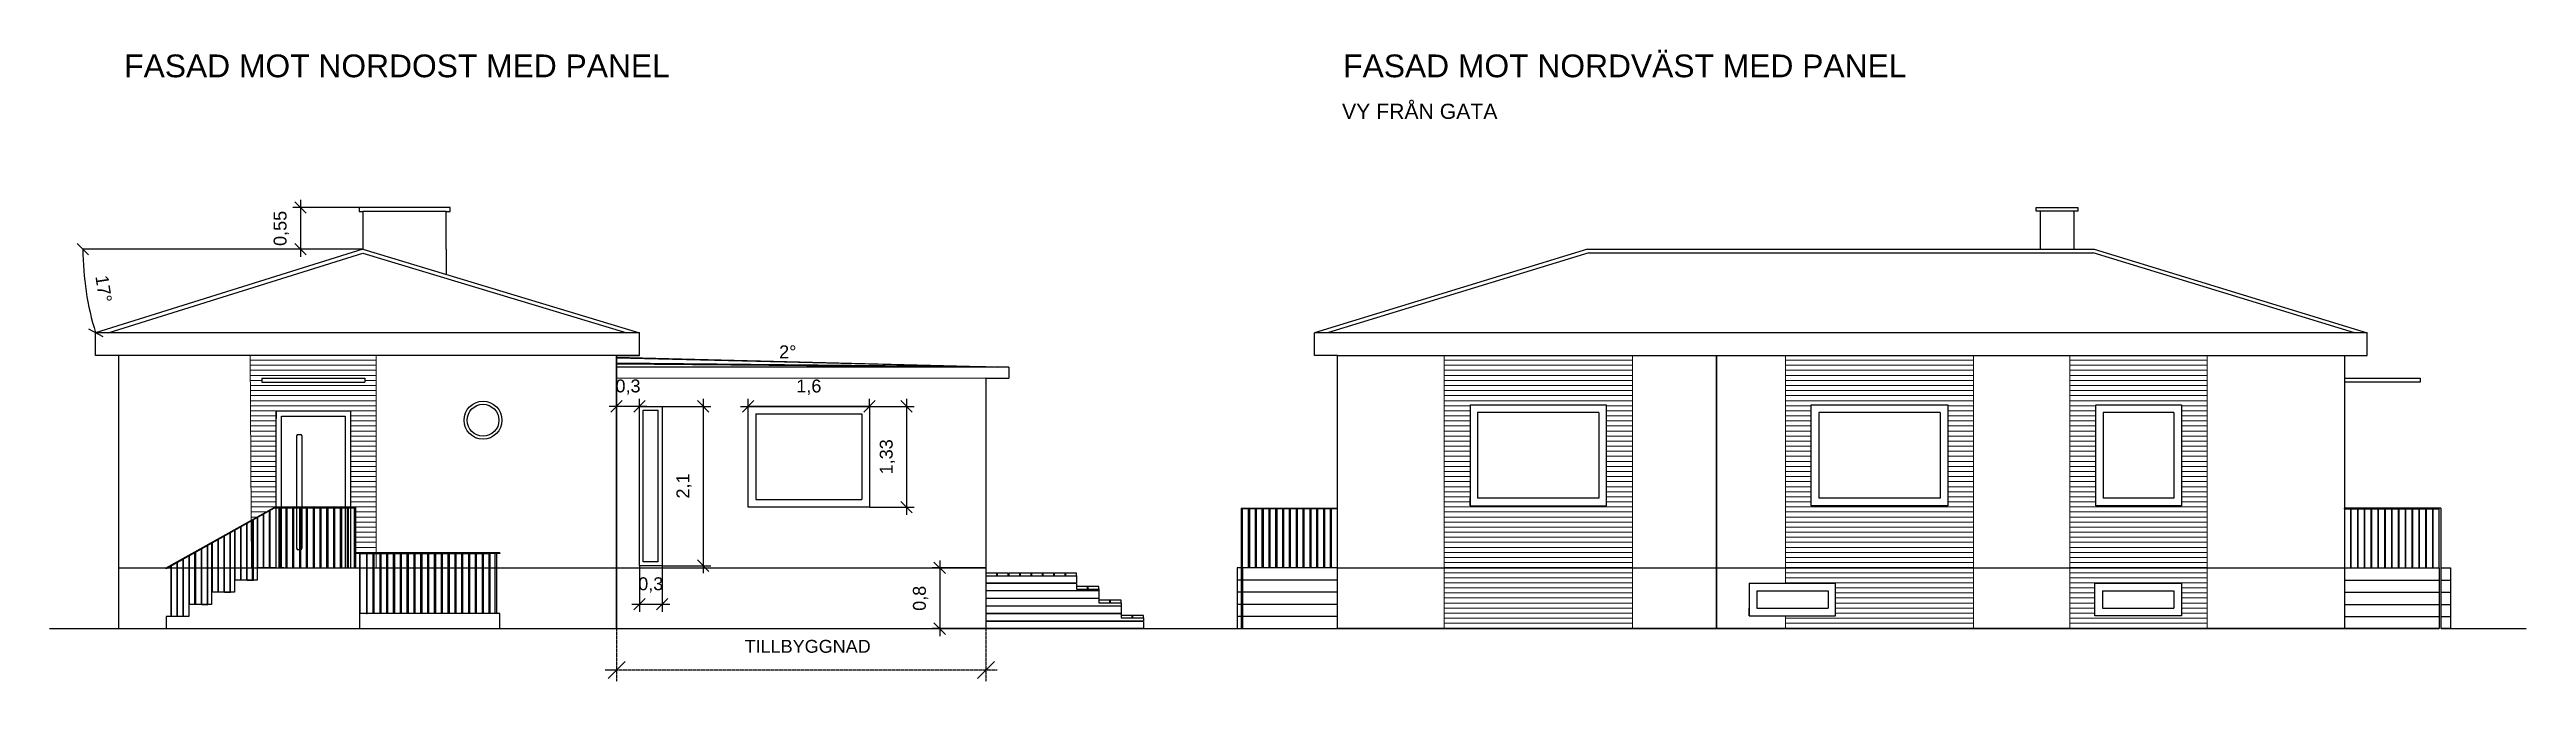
# Model space of a CAD drawing. Header units: millimetres. Extents: x -60009 to 113281, y -58228 to 411188.
# Drawn here: x -47065 to -14403, y 99179 to 107507 of the extents above; entities that cross this region are included whole.
import ezdxf

# ---------------------------------------------------------------- set-up
doc = ezdxf.new("R2010")
doc.units = ezdxf.units.MM
for name, pattern in [('ACAD_ISO02W100', [15, 12, -3]), ('ACAD_ISO04W100', [30, 24, -3, 0, -3]), ('CENTER2', [28.575, 19.05, -3.175, 3.175, -3.175])]:
    doc.linetypes.add(name, pattern=pattern)
doc.layers.get('0').update_dxf_attribs({"color": 1})
for name, color, linetype in [('Angivelser', 7, 'Continuous'), ('Fönster', 1, 'Continuous'), ('Förtydligande', 8, 'CENTER2'), ('Grundritningar', 1, 'Continuous'), ('Mått', 4, 'Continuous'), ('Rörelsefogar', 1, 'CENTER2'), ('VVS', 4, 'Continuous')]:
    doc.layers.add(name, color=color, linetype=linetype)
doc.styles.get("Standard").update_dxf_attribs({"font": 'Arial.ttf', "height": 170})
doc.dimstyles.new('Egen dimension', dxfattribs={"dimscale": 10, "dimtxt": 2.5, "dimasz": 15, "dimexe": 10, "dimexo": 0.625, "dimgap": 15, "dimtad": 1, "dimlfac": 0.001, "dimtxsty": 'Standard', "dimblk": 'OBLIQUE', "dimblk1": 'OBLIQUE', "dimblk2": 'OBLIQUE', "dimcen": 20, "dimdle": 10, "dimadec": 0, "dimazin": 0, "dimtfac": 1, "dimtmove": 0, "dimatfit": 3, "dimldrblk": 'OPEN90', "dimfxl": 1, "dimarcsym": 0})
doc.dimstyles.new('ISO-25', dxfattribs={"dimscale": 10, "dimtxt": 2.5, "dimasz": 15, "dimexe": 10, "dimexo": 0.625, "dimgap": 15, "dimtad": 1, "dimlfac": 0.001, "dimtxsty": 'Standard', "dimblk": 'OBLIQUE', "dimblk1": 'OBLIQUE', "dimblk2": 'OBLIQUE', "dimcen": 20, "dimdle": 10, "dimadec": 0, "dimazin": 0, "dimtfac": 1, "dimtmove": 0, "dimatfit": 3, "dimldrblk": 'OPEN90', "dimfxl": 1, "dimarcsym": 0})

# ---------------------------------------------------------------- blocks, each defined once
blk = doc.blocks.new('_Oblique')
at = {"color": 0, "linetype": 'ByBlock', "lineweight": -2}
blk.add_line((-0.5, -0.5), (0.5, 0.5), dxfattribs=at)
blk = doc.blocks.new('*D237')
at = {"layer": 'Defpoints', "color": 0, "lineweight": 13, "ltscale": 10, "transparency": 16777216}
for p in [(-46625, 104875), (-42933, 104875), (-42933, 104875), (-46606, 104503), (-46457, 103775)]:
    blk.add_point(p, dxfattribs=at)
at = {"layer": 'Mått', "color": 0, "lineweight": -2, "ltscale": 10, "transparency": 16777216}
blk.add_arc((-42933, 104875), 3692, 180, 197.3318, dxfattribs=at)
at = {"layer": 'Mått', "color": 0, "lineweight": -2, "ltscale": 10, "transparency": 16777216, "xscale": 150, "yscale": 150, "zscale": 150}
for p, rotation in [((-46625, 104875), 90.00000000000006), ((-46457, 103775), 287.3317977329668)]:
    blk.add_blockref('_Oblique', p, dxfattribs=dict(at, rotation=rotation))
at = {"layer": 'Mått', "color": 0, "ltscale": 10, "transparency": 16777216, "insert": (-46350, 104354), "char_height": 170, "attachment_point": 5, "rotation": 278.6659}
blk.add_mtext('17°', dxfattribs=at)
blk = doc.blocks.new('_Open90')
at = {"color": 0, "linetype": 'ByBlock', "lineweight": -2}
for p, q in [((0, 0), (-1, 0)), ((-0.5, 0.5), (0, 0)), ((0, 0), (-0.5, -0.5))]:
    blk.add_line(p, q, dxfattribs=at)
blk = doc.blocks.new('*D245')
at = {"layer": 'Defpoints', "color": 0, "lineweight": 13, "transparency": 16777216}
for p in [(-42933, 105425), (-43757, 104875), (-42933, 104875)]:
    blk.add_point(p, dxfattribs=at)
at = {"layer": 'Mått', "color": 0, "lineweight": -2, "transparency": 16777216}
for p, q in [((-43757, 105525), (-43757, 104775)), ((-42939, 105425), (-43857, 105425)), ((-42939, 104875), (-43857, 104875))]:
    blk.add_line(p, q, dxfattribs=at)
at = {"layer": 'Mått', "color": 0, "lineweight": -2, "transparency": 16777216, "xscale": 150, "yscale": 150, "zscale": 150}
for p, rotation in [((-43757, 105425), 90), ((-43757, 104875), 270)]:
    blk.add_blockref('_Oblique', p, dxfattribs=dict(at, rotation=rotation))
at = {"layer": 'Mått', "color": 0, "transparency": 16777216, "insert": (-44009, 105150), "char_height": 170, "attachment_point": 5, "rotation": 90}
blk.add_mtext('0,55', dxfattribs=at)
blk = doc.blocks.new('*D244')
at = {"layer": 'Defpoints', "color": 0, "lineweight": 13, "transparency": 16777216}
for p in [(-39587, 99875), (-34717, 99875), (-39587, 99329)]:
    blk.add_point(p, dxfattribs=at)
at = {"layer": 'Förtydligande', "color": 0, "lineweight": -2, "transparency": 16777216}
for p, q in [((-39587, 99866), (-39587, 99179)), ((-34717, 99866), (-34717, 99179)), ((-34567, 99329), (-39737, 99329))]:
    blk.add_line(p, q, dxfattribs=at)
at = {"layer": 'Förtydligande', "color": 0, "lineweight": -2, "transparency": 16777216, "xscale": 225, "yscale": 225, "zscale": 225, "rotation": 180}
blk.add_blockref('_Oblique', (-39587, 99329), dxfattribs=at)
at = {"layer": 'Förtydligande', "color": 0, "lineweight": -2, "transparency": 16777216, "xscale": 225, "yscale": 225, "zscale": 225}
blk.add_blockref('_Oblique', (-34717, 99329), dxfattribs=at)
at = {"layer": 'Förtydligande', "color": 0, "transparency": 16777216, "insert": (-37068, 99641), "char_height": 170, "attachment_point": 5}
blk.add_mtext('TILLBYGGNAD', dxfattribs=at)
blk = doc.blocks.new('*D254')
at = {"layer": 'Defpoints', "color": 0, "lineweight": 13, "transparency": 16777216}
for p in [(-38987, 102805), (-38987, 100705), (-38444, 100705)]:
    blk.add_point(p, dxfattribs=at)
at = {"layer": 'Mått', "color": 0, "lineweight": -2, "transparency": 16777216}
for p, q in [((-38444, 102905), (-38444, 100605)), ((-38981, 102805), (-38344, 102805)), ((-38981, 100705), (-38344, 100705))]:
    blk.add_line(p, q, dxfattribs=at)
at = {"layer": 'Mått', "color": 0, "lineweight": -2, "transparency": 16777216, "xscale": 150, "yscale": 150, "zscale": 150}
for p, rotation in [((-38444, 102805), 90), ((-38444, 100705), 270)]:
    blk.add_blockref('_Oblique', p, dxfattribs=dict(at, rotation=rotation))
at = {"layer": 'Mått', "color": 0, "transparency": 16777216, "insert": (-38697, 101755), "char_height": 170, "attachment_point": 5, "rotation": 90}
blk.add_mtext('2,1', dxfattribs=at)
blk = doc.blocks.new('*D255')
at = {"layer": 'Defpoints', "color": 0, "lineweight": 13, "transparency": 16777216}
for p in [(-36252, 102805), (-36252, 101475), (-35764, 101475)]:
    blk.add_point(p, dxfattribs=at)
at = {"layer": 'Mått', "color": 0, "lineweight": -2, "transparency": 16777216}
for p, q in [((-35764, 102905), (-35764, 101375)), ((-36246, 102805), (-35664, 102805)), ((-36246, 101475), (-35664, 101475))]:
    blk.add_line(p, q, dxfattribs=at)
at = {"layer": 'Mått', "color": 0, "lineweight": -2, "transparency": 16777216, "xscale": 150, "yscale": 150, "zscale": 150}
for p, rotation in [((-35764, 102805), 90), ((-35764, 101475), 270)]:
    blk.add_blockref('_Oblique', p, dxfattribs=dict(at, rotation=rotation))
at = {"layer": 'Mått', "color": 0, "transparency": 16777216, "insert": (-36016, 102140), "char_height": 170, "attachment_point": 5, "rotation": 90}
blk.add_mtext('1,33', dxfattribs=at)
blk = doc.blocks.new('*D256')
at = {"layer": 'Defpoints', "color": 0, "lineweight": 13, "transparency": 16777216}
for p in [(-37852, 102805), (-36252, 102805), (-36252, 102805)]:
    blk.add_point(p, dxfattribs=at)
at = {"layer": 'Mått', "color": 0, "lineweight": -2, "transparency": 16777216}
for p, q in [((-37852, 102811), (-37852, 102905)), ((-36252, 102811), (-36252, 102905)), ((-37952, 102805), (-36152, 102805))]:
    blk.add_line(p, q, dxfattribs=at)
at = {"layer": 'Mått', "color": 0, "lineweight": -2, "transparency": 16777216, "xscale": 150, "yscale": 150, "zscale": 150, "rotation": 180}
blk.add_blockref('_Oblique', (-37852, 102805), dxfattribs=at)
at = {"layer": 'Mått', "color": 0, "lineweight": -2, "transparency": 16777216, "xscale": 150, "yscale": 150, "zscale": 150}
blk.add_blockref('_Oblique', (-36252, 102805), dxfattribs=at)
at = {"layer": 'Mått', "color": 0, "transparency": 16777216, "insert": (-37052, 103057), "char_height": 170, "attachment_point": 5}
blk.add_mtext('1,6', dxfattribs=at)
blk = doc.blocks.new('*D266')
at = {"layer": 'Defpoints', "color": 0, "lineweight": 13, "transparency": 16777216}
for p in [(-34717, 100675), (-35327, 99875), (-34717, 99875)]:
    blk.add_point(p, dxfattribs=at)
at = {"layer": 'Mått', "color": 0, "lineweight": -2, "transparency": 16777216}
for p, q in [((-34723, 100675), (-35427, 100675)), ((-35327, 100775), (-35327, 99775)), ((-34723, 99875), (-35427, 99875))]:
    blk.add_line(p, q, dxfattribs=at)
at = {"layer": 'Mått', "color": 0, "lineweight": -2, "transparency": 16777216, "xscale": 150, "yscale": 150, "zscale": 150}
for p, rotation in [((-35327, 100675), 90), ((-35327, 99875), 270)]:
    blk.add_blockref('_Oblique', p, dxfattribs=dict(at, rotation=rotation))
at = {"layer": 'Mått', "color": 0, "transparency": 16777216, "insert": (-35579, 100275), "char_height": 170, "attachment_point": 5, "rotation": 90}
blk.add_mtext('0,8', dxfattribs=at)
blk = doc.blocks.new('*D267')
at = {"layer": 'Defpoints', "color": 0, "lineweight": 13, "transparency": 16777216}
for p in [(-39587, 102805), (-39587, 102805), (-39287, 102805)]:
    blk.add_point(p, dxfattribs=at)
at = {"layer": 'Mått', "color": 0, "lineweight": -2, "transparency": 16777216}
for p, q in [((-39587, 102811), (-39587, 102905)), ((-39287, 102811), (-39287, 102905)), ((-39187, 102805), (-39687, 102805))]:
    blk.add_line(p, q, dxfattribs=at)
at = {"layer": 'Mått', "color": 0, "lineweight": -2, "transparency": 16777216, "xscale": 150, "yscale": 150, "zscale": 150, "rotation": 180}
blk.add_blockref('_Oblique', (-39587, 102805), dxfattribs=at)
at = {"layer": 'Mått', "color": 0, "lineweight": -2, "transparency": 16777216, "xscale": 150, "yscale": 150, "zscale": 150}
blk.add_blockref('_Oblique', (-39287, 102805), dxfattribs=at)
at = {"layer": 'Mått', "color": 0, "transparency": 16777216, "insert": (-39437, 103058), "char_height": 170, "attachment_point": 5}
blk.add_mtext('0,3', dxfattribs=at)
blk = doc.blocks.new('*D268')
at = {"layer": 'Defpoints', "color": 0, "lineweight": 13, "transparency": 16777216}
for p in [(-39287, 100705), (-38987, 100705), (-38987, 100198)]:
    blk.add_point(p, dxfattribs=at)
at = {"layer": 'Mått', "color": 0, "lineweight": -2, "transparency": 16777216}
for p, q in [((-39287, 100699), (-39287, 100098)), ((-38987, 100699), (-38987, 100098)), ((-39387, 100198), (-38887, 100198))]:
    blk.add_line(p, q, dxfattribs=at)
at = {"layer": 'Mått', "color": 0, "lineweight": -2, "transparency": 16777216, "xscale": 150, "yscale": 150, "zscale": 150, "rotation": 180}
blk.add_blockref('_Oblique', (-39287, 100198), dxfattribs=at)
at = {"layer": 'Mått', "color": 0, "lineweight": -2, "transparency": 16777216, "xscale": 150, "yscale": 150, "zscale": 150}
blk.add_blockref('_Oblique', (-38987, 100198), dxfattribs=at)
at = {"layer": 'Mått', "color": 0, "transparency": 16777216, "insert": (-39137, 100451), "char_height": 170, "attachment_point": 5}
blk.add_mtext('0,3', dxfattribs=at)

msp = doc.modelspace()

# ---------------------------------------------------------------- hatches: boundary and pattern name
at = {"layer": 'VVS', "lineweight": 13}
h = msp.add_hatch(dxfattribs=at)
h.set_pattern_fill('LINE', color=4, scale=21)
h.paths.add_polyline_path([(-42757.134, 103475.014), (-44417.134, 103475.014), (-44404, 101303.161), (-44101.273, 101472.47, -0.128180159), (-44091.511, 101475.014), (-44077.134, 101475.014), (-44077.134, 102745.014), (-43587.134, 102745.014), (-43097.134, 102745.014), (-43097.134, 101475.014), (-43046.66, 101475.014), (-43026.66, 101475.014), (-43026.66, 101465.014), (-43031.66, 101465.014), (-43031.66, 100875.014), (-42757.134, 100875.014)])
h.paths.add_polyline_path([(-44267.134, 103125.014), (-44267.134, 103175.014), (-42907.134, 103175.014), (-42907.134, 103125.014)], flags=16)
h = msp.add_hatch(dxfattribs=at)
h.set_pattern_fill('LINE', color=4, scale=21)
h.paths.add_polyline_path([(-26193.385, 103475.014), (-28673.385, 103475.014), (-28673.385, 100675.014), (-26193.385, 100675.014)])
h.paths.add_polyline_path([(-28333.385, 101495.014), (-28333.385, 101595.014), (-28333.385, 102825.014), (-26533.385, 102825.014), (-26533.385, 101495.014)], flags=16)
h.paths.add_polyline_path([(-28233.385, 101595.014), (-28233.385, 102725.014), (-26633.385, 102725.014), (-26633.385, 101595.014)], flags=0)
h.paths.add_polyline_path([(-26193.385, 100675.014), (-28673.385, 100675.014), (-28673.385, 99875.014), (-26193.385, 99875.014)])
h = msp.add_hatch(dxfattribs=at)
h.set_pattern_fill('LINE', color=4, scale=21)
h.paths.add_polyline_path([(-21693.385, 103475.014), (-24173.385, 103475.014), (-24173.385, 100675.014), (-21693.385, 100675.014)])
h.paths.add_polyline_path([(-23833.385, 101495.014), (-23833.385, 102825.014), (-22033.385, 102825.014), (-22033.385, 101495.014)], flags=16)
h.paths.add_polyline_path([(-23733.385, 101595.014), (-23733.385, 102725.014), (-22133.385, 102725.014), (-22133.385, 101595.014)], flags=0)
h.paths.add_polyline_path([(-21693.385, 100675.014), (-24173.385, 100675.014), (-24173.385, 100475.014), (-23513.385, 100475.014), (-23513.385, 100045.014), (-24173.385, 100045.014), (-24173.385, 99875.014), (-21693.385, 99875.014)])
h.paths.add_polyline_path([(-18613.385, 103475.014), (-20423.385, 103475.014), (-20423.385, 100675.014), (-18613.385, 100675.014)])
h.paths.add_polyline_path([(-20083.385, 101495.014), (-20083.385, 102825.014), (-18953.385, 102825.014), (-18953.385, 101495.014)], flags=16)
h.paths.add_polyline_path([(-19983.385, 101595.014), (-19983.385, 102725.014), (-19053.385, 102725.014), (-19053.385, 101595.014)], flags=0)
h.paths.add_polyline_path([(-18613.385, 100675.014), (-20423.385, 100675.014), (-20423.385, 99875.014), (-18613.385, 99875.014)])
h.paths.add_polyline_path([(-18953.385, 100045.014), (-20093.385, 100045.014), (-20093.385, 100475.014), (-18953.385, 100475.014)], flags=16)
h.paths.add_polyline_path([(-19053.385, 100145.014), (-19993.385, 100145.014), (-19993.385, 100375.014), (-19053.385, 100375.014)], flags=0)

# ---------------------------------------------------------------- linework, layer by layer
at = {"layer": 'Fönster'}
for p, q in [((-28333.385, 102825.014), (-28333.385, 101495.014)), ((-28333.385, 102825.014), (-26533.385, 102825.014)), ((-28333.385, 102825.014), (-28333.385, 102725.014)), ((-28233.385, 102725.014), (-28233.385, 101595.014)), ((-26633.385, 102725.014), (-28233.385, 102725.014)), ((-26633.385, 102725.014), (-26633.385, 101595.014)), ((-26533.385, 101495.014), (-26533.385, 102825.014)), ((-23833.385, 101495.014), (-23833.385, 102825.014)), ((-23833.385, 102825.014), (-22033.385, 102825.014)), ((-23733.385, 102725.014), (-23733.385, 101595.014)), ((-22133.385, 102725.014), (-23733.385, 102725.014)), ((-22133.385, 102725.014), (-22133.385, 101595.014)), ((-22033.385, 102825.014), (-22033.385, 101495.014)), ((-20083.385, 101495.014), (-20083.385, 102825.014)), ((-20083.385, 102825.014), (-18953.385, 102825.014)), ((-19983.385, 102725.014), (-19983.385, 101595.014)), ((-19053.385, 102725.014), (-19983.385, 102725.014)), ((-19053.385, 102725.014), (-19053.385, 101595.014)), ((-18953.385, 102825.014), (-18953.385, 101495.014)), ((-28333.385, 101495.014), (-28333.385, 101595.014)), ((-26633.385, 101595.014), (-28233.385, 101595.014)), ((-22133.385, 101595.014), (-23733.385, 101595.014)), ((-19053.385, 101595.014), (-19983.385, 101595.014)), ((-28333.385, 101495.014), (-26533.385, 101495.014)), ((-22033.385, 101495.014), (-23833.385, 101495.014)), ((-18953.385, 101495.014), (-20083.385, 101495.014)), ((-24653.385, 100475.014), (-24653.385, 100045.014)), ((-24653.385, 100475.014), (-23513.385, 100475.014)), ((-24653.385, 100475.014), (-24653.385, 100375.014)), ((-24653.385, 100475.014), (-24553.385, 100475.014)), ((-24553.385, 100375.014), (-23613.385, 100375.014)), ((-24553.385, 100375.014), (-24553.385, 100145.014)), ((-23513.385, 100475.014), (-23613.385, 100475.014)), ((-23613.385, 100375.014), (-23613.385, 100145.014)), ((-23513.385, 100045.014), (-23513.385, 100475.014)), ((-20093.385, 100045.014), (-20093.385, 100475.014)), ((-20093.385, 100475.014), (-18953.385, 100475.014)), ((-19993.385, 100375.014), (-19053.385, 100375.014)), ((-19993.385, 100375.014), (-19993.385, 100145.014)), ((-19053.385, 100375.014), (-19053.385, 100145.014)), ((-18953.385, 100475.014), (-18953.385, 100045.014)), ((-24653.385, 100045.014), (-24653.385, 100145.014)), ((-24653.385, 100045.014), (-23513.385, 100045.014)), ((-24553.385, 100145.014), (-23613.385, 100145.014)), ((-18953.385, 100045.014), (-20093.385, 100045.014)), ((-19993.385, 100145.014), (-19053.385, 100145.014))]:
    msp.add_line(p, q, dxfattribs=at)
for radius in [250, 210]:
    msp.add_circle((-41348.883, 102621.736), radius, dxfattribs=at)
at = {"layer": 'Förtydligande', "linetype": 'ACAD_ISO04W100', "lineweight": -3, "ltscale": 0.1}
for p, q in [((-47064.733, 99875.014), (-15553.385, 99875.014)), ((-15533.385, 99875.014), (-14403.385, 99875.014))]:
    msp.add_line(p, q, dxfattribs=at)
at = {"layer": 'Grundritningar'}
for p, q in [((-41782.638, 105424.919), (-42982.638, 105424.919)), ((-42982.638, 105424.919), (-42982.638, 105374.919)), ((-42982.638, 105374.919), (-42932.638, 105374.919)), ((-41832.638, 105374.919), (-42932.638, 105374.919)), ((-42932.638, 105374.919), (-42932.638, 104874.919)), ((-41832.638, 104874.919), (-41832.638, 105374.919)), ((-41832.638, 105374.919), (-41782.638, 105374.919)), ((-41782.638, 105374.919), (-41782.638, 105424.919)), ((-20867.687, 105375.014), (-20867.687, 105425.014)), ((-20867.687, 105425.014), (-20317.687, 105425.014)), ((-20817.687, 105375.014), (-20867.687, 105375.014)), ((-20367.687, 105375.014), (-20817.687, 105375.014)), ((-20817.687, 105375.014), (-20817.687, 104875.014)), ((-20367.687, 104875.014), (-20367.687, 105375.014)), ((-20317.687, 105375.014), (-20367.687, 105375.014)), ((-20317.687, 105425.014), (-20317.687, 105375.014)), ((-42932.638, 104874.919), (-46457.134, 103775.014)), ((-42932.638, 104874.919), (-39287.134, 103775.014)), ((-41832.638, 104874.919), (-41832.638, 104543.032)), ((-26783.385, 104875.014), (-30383.385, 103775.014)), ((-26783.385, 104875.014), (-20103.385, 104875.014)), ((-20103.385, 104875.014), (-16503.385, 103775.014)), ((-46289.762, 103775.014), (-42933.042, 104822.418)), ((-42933.042, 104822.418), (-39454.506, 103775.014)), ((-26768.682, 104827.225), (-30212.28, 103775.014)), ((-26768.682, 104827.225), (-20117.687, 104827.103)), ((-16671.868, 103775.014), (-20117.687, 104827.103)), ((-46457.134, 103475.014), (-46457.134, 103775.014)), ((-39287.134, 103775.014), (-46457.134, 103775.014)), ((-39287.134, 103475.014), (-39287.134, 103775.014)), ((-30383.385, 103475.014), (-30383.385, 103775.014)), ((-16503.385, 103775.014), (-30383.385, 103775.014)), ((-16503.385, 103475.014), (-16503.385, 103775.014)), ((-46157.134, 103475.014), (-46457.134, 103475.014)), ((-39287.134, 103475.014), (-46157.134, 103475.014)), ((-46157.134, 103475.014), (-46157.134, 100675.014)), ((-39587.134, 103475.014), (-39287.134, 103475.014)), ((-39587.134, 103475.014), (-39587.134, 99875.014)), ((-39587.134, 103453.298), (-39587.134, 103475.014)), ((-39587.134, 103475.014), (-39587.134, 103453.298)), ((-39587.134, 103375.017), (-39587.134, 103443.298)), ((-39587.134, 103345.014), (-39587.134, 103365.014)), ((-39587.134, 102575.014), (-39587.134, 103345.014)), ((-30083.385, 103475.014), (-30383.385, 103475.014)), ((-30083.385, 103475.014), (-16803.385, 103475.014)), ((-30083.385, 100675.014), (-30083.385, 103475.014)), ((-16803.385, 103475.014), (-16803.385, 100675.014)), ((-16803.385, 103475.014), (-16503.385, 103475.014)), ((-16803.385, 103475.014), (-16803.385, 103175.014)), ((-44267.134, 103175.014), (-44267.134, 103125.014)), ((-44267.134, 103175.014), (-42907.134, 103175.014)), ((-44267.134, 103125.014), (-42907.134, 103125.014)), ((-42907.134, 103175.014), (-42907.134, 103125.014)), ((-34717.134, 103175.014), (-34717.134, 100315.014)), ((-16803.385, 103175.014), (-15803.385, 103175.014)), ((-15803.385, 103125.014), (-16803.385, 103125.014)), ((-15803.385, 103175.014), (-15803.385, 103125.014)), ((-44077.134, 100675.014), (-44077.134, 102745.014)), ((-44077.134, 102745.014), (-43097.134, 102745.014)), ((-44077.134, 102745.014), (-43587.134, 102745.014)), ((-44077.134, 102745.014), (-44077.134, 102645.014)), ((-44007.134, 102645.014), (-44007.134, 102675.014)), ((-44007.134, 100675.014), (-44007.134, 102675.014)), ((-44007.134, 102675.014), (-43167.134, 102675.014)), ((-44007.134, 102675.014), (-43807.134, 102675.014)), ((-43167.134, 102675.014), (-43167.134, 100675.014)), ((-43097.134, 102745.014), (-43097.134, 100675.014)), ((-39587.134, 100575.014), (-39587.134, 102575.014)), ((-39287.134, 100705.014), (-39287.134, 102805.014)), ((-39287.134, 102805.014), (-38987.134, 102805.014)), ((-39237.134, 100755.014), (-39237.134, 102755.014)), ((-39237.134, 102755.014), (-39037.134, 102755.014)), ((-39037.134, 100755.014), (-39037.134, 102755.014)), ((-38987.134, 102805.014), (-38987.134, 100705.014)), ((-37852.134, 101475.014), (-37852.134, 102805.014)), ((-36252.134, 102805.014), (-37852.134, 102805.014)), ((-37752.134, 102705.014), (-37752.134, 101575.014)), ((-37752.134, 102705.014), (-36352.134, 102705.014)), ((-36352.134, 102705.014), (-36352.134, 101575.014)), ((-36252.134, 102805.014), (-36252.134, 101475.014)), ((-43807.134, 102415.014), (-43807.134, 100935.014)), ((-43787.134, 102435.014), (-43757.134, 102435.014)), ((-43737.134, 102415.014), (-43737.134, 100935.014)), ((-45527.134, 100675.014), (-44101.273, 101472.47)), ((-44101.273, 101462.47), (-45527.134, 100665.014)), ((-44467.134, 101257.851), (-44467.134, 100515.014)), ((-44457.134, 100515.014), (-44457.134, 101263.443)), ((-44387.134, 100515.014), (-44387.134, 101302.593)), ((-44377.134, 100515.014), (-44377.134, 101308.186)), ((-44327.134, 101336.15), (-44327.134, 100675.014)), ((-44317.134, 100675.014), (-44317.134, 101341.743)), ((-44247.134, 101380.892), (-44247.134, 100675.014)), ((-44237.134, 100675.014), (-44237.134, 101386.485)), ((-44167.134, 101425.635), (-44167.134, 100675.014)), ((-44157.134, 100675.014), (-44157.134, 101431.227)), ((-44077.134, 101475.014), (-44091.511, 101475.014)), ((-43046.66, 101465.014), (-44091.511, 101465.014)), ((-43046.66, 101475.014), (-44081.956, 101475.014)), ((-44036.203, 100675.014), (-44036.203, 101465.014)), ((-44026.203, 101465.014), (-44026.203, 100675.014)), ((-43946.203, 100675.014), (-43946.203, 101465.014)), ((-43936.203, 101465.014), (-43936.203, 100675.014)), ((-43856.203, 100675.014), (-43856.203, 101465.014)), ((-43846.203, 101465.014), (-43846.203, 100675.014)), ((-43766.203, 100675.014), (-43766.203, 101465.014)), ((-43756.203, 101465.014), (-43756.203, 100675.014)), ((-43676.203, 100675.014), (-43676.203, 101465.014)), ((-43666.203, 101465.014), (-43666.203, 100675.014)), ((-43586.203, 100675.014), (-43586.203, 101465.014)), ((-43576.203, 101465.014), (-43576.203, 100675.014)), ((-43496.203, 100675.014), (-43496.203, 101465.014)), ((-43486.203, 101465.014), (-43486.203, 100675.014)), ((-43406.203, 100675.014), (-43406.203, 101465.014)), ((-43396.203, 101465.014), (-43396.203, 100675.014)), ((-43316.203, 100675.014), (-43316.203, 101465.014)), ((-43306.203, 101465.014), (-43306.203, 100675.014)), ((-43226.203, 100675.014), (-43226.203, 101465.014)), ((-43216.203, 101465.014), (-43216.203, 100675.014)), ((-43136.203, 100675.014), (-43136.203, 101465.014)), ((-43126.203, 101465.014), (-43126.203, 100675.014)), ((-43026.66, 101475.014), (-43046.66, 101475.014)), ((-43046.66, 101465.014), (-43036.66, 101465.014)), ((-43041.66, 100675.014), (-43041.66, 101465.014)), ((-43036.66, 101465.014), (-43026.66, 101465.014)), ((-43036.66, 101465.014), (-43031.66, 101465.014)), ((-43031.66, 101465.014), (-43031.66, 100675.014)), ((-43026.66, 101465.014), (-43026.66, 101475.014)), ((-36252.134, 101475.014), (-37852.134, 101475.014)), ((-37752.134, 101575.014), (-36352.134, 101575.014)), ((-31353.385, 101465.014), (-31353.385, 99875.014)), ((-31353.385, 101465.014), (-30083.385, 101465.014)), ((-31333.385, 100675.014), (-31333.385, 101455.014)), ((-30083.385, 101455.014), (-31333.385, 101455.014)), ((-31253.385, 100675.014), (-31253.385, 101455.014)), ((-31163.385, 101455.014), (-31243.385, 101455.014)), ((-31243.385, 101455.014), (-31243.385, 100675.014)), ((-31163.385, 100675.014), (-31163.385, 101455.014)), ((-31073.385, 101455.014), (-31153.385, 101455.014)), ((-31153.385, 101455.014), (-31153.385, 100675.014)), ((-31073.385, 100675.014), (-31073.385, 101455.014)), ((-30983.385, 101455.014), (-31063.385, 101455.014)), ((-31063.385, 101455.014), (-31063.385, 100675.014)), ((-30983.385, 100675.014), (-30983.385, 101455.014)), ((-30893.385, 101455.014), (-30973.385, 101455.014)), ((-30973.385, 101455.014), (-30973.385, 100675.014)), ((-30893.385, 100675.014), (-30893.385, 101455.014)), ((-30803.385, 101455.014), (-30883.385, 101455.014)), ((-30883.385, 101455.014), (-30883.385, 100675.014)), ((-30803.385, 100675.014), (-30803.385, 101455.014)), ((-30713.385, 101455.014), (-30793.385, 101455.014)), ((-30793.385, 101455.014), (-30793.385, 100675.014)), ((-30713.385, 100675.014), (-30713.385, 101455.014)), ((-30623.385, 101455.014), (-30703.385, 101455.014)), ((-30703.385, 101455.014), (-30703.385, 100675.014)), ((-30623.385, 100675.014), (-30623.385, 101455.014)), ((-30533.385, 101455.014), (-30613.385, 101455.014)), ((-30613.385, 101455.014), (-30613.385, 100675.014)), ((-30533.385, 100675.014), (-30533.385, 101455.014)), ((-30443.385, 101455.014), (-30523.385, 101455.014)), ((-30523.385, 101455.014), (-30523.385, 100675.014)), ((-30443.385, 100675.014), (-30443.385, 101455.014)), ((-30353.385, 101455.014), (-30433.385, 101455.014)), ((-30433.385, 101455.014), (-30433.385, 100675.014)), ((-30353.385, 100675.014), (-30353.385, 101455.014)), ((-30263.385, 101455.014), (-30343.385, 101455.014)), ((-30343.385, 101455.014), (-30343.385, 100675.014)), ((-30263.385, 100675.014), (-30263.385, 101455.014)), ((-30173.385, 101455.014), (-30253.385, 101455.014)), ((-30253.385, 101455.014), (-30253.385, 100675.014)), ((-30173.385, 100675.014), (-30173.385, 101455.014)), ((-30083.385, 101455.014), (-30163.385, 101455.014)), ((-30163.385, 101455.014), (-30163.385, 100675.014)), ((-16803.385, 101455.014), (-16803.385, 101465.014)), ((-15533.385, 101465.014), (-16803.385, 101465.014)), ((-16803.385, 101455.014), (-15553.385, 101455.014)), ((-16803.385, 101455.014), (-16723.385, 101455.014)), ((-16723.385, 101455.014), (-16723.385, 100675.014)), ((-16713.385, 100675.014), (-16713.385, 101455.014)), ((-16713.385, 101455.014), (-16633.385, 101455.014)), ((-16633.385, 101455.014), (-16633.385, 100675.014)), ((-16623.385, 100675.014), (-16623.385, 101455.014)), ((-16623.385, 101455.014), (-16543.385, 101455.014)), ((-16543.385, 101455.014), (-16543.385, 100675.014)), ((-16533.385, 100675.014), (-16533.385, 101455.014)), ((-16533.385, 101455.014), (-16453.385, 101455.014)), ((-16453.385, 101455.014), (-16453.385, 100675.014)), ((-16443.385, 100675.014), (-16443.385, 101455.014)), ((-16443.385, 101455.014), (-16363.385, 101455.014)), ((-16363.385, 101455.014), (-16363.385, 100675.014)), ((-16353.385, 100675.014), (-16353.385, 101455.014)), ((-16353.385, 101455.014), (-16273.385, 101455.014)), ((-16273.385, 101455.014), (-16273.385, 100675.014)), ((-16263.385, 100675.014), (-16263.385, 101455.014)), ((-16263.385, 101455.014), (-16183.385, 101455.014)), ((-16183.385, 101455.014), (-16183.385, 100675.014)), ((-16173.385, 100675.014), (-16173.385, 101455.014)), ((-16173.385, 101455.014), (-16093.385, 101455.014)), ((-16093.385, 101455.014), (-16093.385, 100675.014)), ((-16083.385, 100675.014), (-16083.385, 101455.014)), ((-16083.385, 101455.014), (-16003.385, 101455.014)), ((-16003.385, 101455.014), (-16003.385, 100675.014)), ((-15993.385, 100675.014), (-15993.385, 101455.014)), ((-15993.385, 101455.014), (-15913.385, 101455.014)), ((-15913.385, 101455.014), (-15913.385, 100675.014)), ((-15903.385, 100675.014), (-15903.385, 101455.014)), ((-15903.385, 101455.014), (-15823.385, 101455.014)), ((-15823.385, 101455.014), (-15823.385, 100675.014)), ((-15813.385, 100675.014), (-15813.385, 101455.014)), ((-15813.385, 101455.014), (-15733.385, 101455.014)), ((-15733.385, 101455.014), (-15733.385, 100675.014)), ((-15723.385, 100675.014), (-15723.385, 101455.014)), ((-15723.385, 101455.014), (-15643.385, 101455.014)), ((-15643.385, 101455.014), (-15643.385, 100675.014)), ((-15633.385, 100675.014), (-15633.385, 101455.014)), ((-15553.385, 100675.014), (-15553.385, 101455.014)), ((-15533.385, 101465.014), (-15533.385, 99875.014)), ((-45057.134, 100195.014), (-45057.134, 100927.876)), ((-44987.134, 100967.025), (-44987.134, 100195.014)), ((-44977.134, 100195.014), (-44977.134, 100972.618)), ((-44927.134, 101000.582), (-44927.134, 100355.014)), ((-44917.134, 100355.014), (-44917.134, 101006.175)), ((-44847.134, 101045.324), (-44847.134, 100355.014)), ((-44837.134, 100355.014), (-44837.134, 101050.917)), ((-44767.134, 101090.067), (-44767.134, 100355.014)), ((-44757.134, 100355.014), (-44757.134, 101095.66)), ((-44687.134, 101134.809), (-44687.134, 100355.014)), ((-44677.134, 100355.014), (-44677.134, 101140.402)), ((-44627.134, 101168.366), (-44627.134, 100515.014)), ((-44617.134, 100515.014), (-44617.134, 101173.959)), ((-44547.134, 101213.108), (-44547.134, 100515.014)), ((-44537.134, 100515.014), (-44537.134, 101218.701)), ((-39587.134, 100315.014), (-39587.134, 101215.014)), ((-46157.134, 100675.014), (-46157.134, 99875.014)), ((-46157.134, 100675.014), (-39587.134, 100675.014)), ((-45527.134, 100665.014), (-45527.134, 100675.014)), ((-45467.143, 100698.566), (-45467.143, 100035.014)), ((-45457.143, 100035.014), (-45457.143, 100704.159)), ((-45387.143, 100743.308), (-45387.143, 100035.014)), ((-45377.143, 100035.014), (-45377.143, 100748.901)), ((-45307.143, 100788.051), (-45307.143, 100035.014)), ((-45297.143, 100035.014), (-45297.143, 100793.644)), ((-45227.134, 100832.798), (-45227.134, 100195.014)), ((-45217.134, 100195.014), (-45217.134, 100838.391)), ((-45147.134, 100195.014), (-45147.134, 100877.54)), ((-45137.134, 100195.014), (-45137.134, 100883.133)), ((-45067.134, 100922.283), (-45067.134, 100195.014)), ((-44077.134, 100675.014), (-44327.134, 100675.014)), ((-44327.134, 100675.014), (-44327.134, 100515.014)), ((-44126.203, 100675.014), (-44116.203, 100675.014)), ((-44077.134, 100675.014), (-43097.134, 100675.014)), ((-44077.134, 100675.014), (-43977.134, 100675.014)), ((-43977.134, 100675.014), (-44007.134, 100675.014)), ((-43757.134, 100915.014), (-43787.134, 100915.014)), ((-43097.134, 100675.014), (-42977.134, 100675.014)), ((-43031.66, 100675.014), (-43041.66, 100675.014)), ((-41127.134, 100875.014), (-43031.66, 100875.014)), ((-41127.134, 100865.014), (-43031.66, 100865.014)), ((-42977.134, 100865.014), (-42977.134, 100075.014)), ((-42967.134, 100865.014), (-42977.134, 100865.014)), ((-42977.134, 100675.014), (-42977.134, 99875.014)), ((-42967.134, 100075.014), (-42967.134, 100865.014)), ((-42967.134, 100865.014), (-42877.134, 100865.014)), ((-42887.134, 100865.014), (-42887.134, 100075.014)), ((-42877.134, 100865.014), (-42887.134, 100865.014)), ((-42877.134, 100865.014), (-42787.134, 100865.014)), ((-42877.134, 100075.014), (-42877.134, 100865.014)), ((-42797.134, 100075.014), (-42797.134, 100865.014)), ((-42787.134, 100865.014), (-42697.134, 100865.014)), ((-42787.134, 100865.014), (-42787.134, 100075.014)), ((-42707.134, 100075.014), (-42707.134, 100865.014)), ((-42697.134, 100865.014), (-42607.134, 100865.014)), ((-42697.134, 100865.014), (-42697.134, 100075.014)), ((-42617.134, 100075.014), (-42617.134, 100865.014)), ((-42607.134, 100865.014), (-42607.134, 100075.014)), ((-42607.134, 100865.014), (-42517.134, 100865.014)), ((-42527.134, 100075.014), (-42527.134, 100865.014)), ((-42517.134, 100865.014), (-42427.134, 100865.014)), ((-42517.134, 100865.014), (-42517.134, 100075.014)), ((-42437.134, 100075.014), (-42437.134, 100865.014)), ((-42427.134, 100865.014), (-42337.134, 100865.014)), ((-42427.134, 100865.014), (-42427.134, 100075.014)), ((-42347.134, 100075.014), (-42347.134, 100865.014)), ((-42337.134, 100865.014), (-42247.134, 100865.014)), ((-42337.134, 100865.014), (-42337.134, 100075.014)), ((-42257.134, 100075.014), (-42257.134, 100865.014)), ((-42247.134, 100865.014), (-42157.134, 100865.014)), ((-42247.134, 100865.014), (-42247.134, 100075.014)), ((-42167.134, 100075.014), (-42167.134, 100865.014)), ((-42157.134, 100865.014), (-42067.134, 100865.014)), ((-42157.134, 100865.014), (-42157.134, 100075.014)), ((-42077.134, 100075.014), (-42077.134, 100865.014)), ((-42067.134, 100865.014), (-41977.134, 100865.014)), ((-42067.134, 100865.014), (-42067.134, 100075.014)), ((-41987.134, 100075.014), (-41987.134, 100865.014)), ((-41977.134, 100865.014), (-41887.134, 100865.014)), ((-41977.134, 100865.014), (-41977.134, 100075.014)), ((-41897.134, 100075.014), (-41897.134, 100865.014)), ((-41887.134, 100865.014), (-41797.134, 100865.014)), ((-41887.134, 100865.014), (-41887.134, 100075.014)), ((-41807.134, 100075.014), (-41807.134, 100865.014)), ((-41797.134, 100865.014), (-41707.134, 100865.014)), ((-41797.134, 100865.014), (-41797.134, 100075.014)), ((-41717.134, 100075.014), (-41717.134, 100865.014)), ((-41707.134, 100865.014), (-41617.134, 100865.014)), ((-41707.134, 100865.014), (-41707.134, 100075.014)), ((-41627.134, 100075.014), (-41627.134, 100865.014)), ((-41617.134, 100865.014), (-41527.134, 100865.014)), ((-41617.134, 100865.014), (-41617.134, 100075.014)), ((-41537.134, 100075.014), (-41537.134, 100865.014)), ((-41527.134, 100865.014), (-41437.134, 100865.014)), ((-41527.134, 100865.014), (-41527.134, 100075.014)), ((-41447.134, 100075.014), (-41447.134, 100865.014)), ((-41437.134, 100865.014), (-41347.134, 100865.014)), ((-41437.134, 100865.014), (-41437.134, 100075.014)), ((-41357.134, 100075.014), (-41357.134, 100865.014)), ((-41347.134, 100865.014), (-41257.134, 100865.014)), ((-41347.134, 100865.014), (-41347.134, 100075.014)), ((-41267.134, 100075.014), (-41267.134, 100865.014)), ((-41257.134, 100865.014), (-41257.134, 100075.014)), ((-41192.134, 100865.014), (-41192.134, 100075.014)), ((-41167.134, 100075.014), (-41167.134, 100865.014)), ((-41127.134, 100875.014), (-41127.134, 100875.014)), ((-41127.134, 100875.014), (-41127.134, 100865.014)), ((-39587.134, 100675.014), (-34717.134, 100675.014)), ((-39137.134, 100705.014), (-39287.134, 100705.014)), ((-39037.134, 100755.014), (-39237.134, 100755.014)), ((-38987.134, 100705.014), (-39137.134, 100705.014)), ((-31353.385, 100675.014), (-31403.385, 100675.014)), ((-31353.385, 100675.014), (-31403.385, 100675.014)), ((-31403.385, 100675.014), (-31403.385, 99875.014)), ((-30083.385, 100675.014), (-31333.385, 100675.014)), ((-31333.385, 100675.014), (-31333.385, 99875.014)), ((-31243.385, 100675.014), (-31253.385, 100675.014)), ((-31153.385, 100675.014), (-31163.385, 100675.014)), ((-31063.385, 100675.014), (-31073.385, 100675.014)), ((-30973.385, 100675.014), (-30983.385, 100675.014)), ((-30883.385, 100675.014), (-30893.385, 100675.014)), ((-30793.385, 100675.014), (-30803.385, 100675.014)), ((-30703.385, 100675.014), (-30713.385, 100675.014)), ((-30613.385, 100675.014), (-30623.385, 100675.014)), ((-30523.385, 100675.014), (-30533.385, 100675.014)), ((-30433.385, 100675.014), (-30443.385, 100675.014)), ((-30343.385, 100675.014), (-30353.385, 100675.014)), ((-30253.385, 100675.014), (-30263.385, 100675.014)), ((-30163.385, 100675.014), (-30173.385, 100675.014)), ((-30083.385, 99875.014), (-30083.385, 100675.014)), ((-30083.385, 100675.014), (-16803.385, 100675.014)), ((-16803.385, 100675.014), (-16803.385, 99875.014)), ((-16803.385, 100675.014), (-16803.385, 100475.014)), ((-16803.385, 100675.014), (-15553.385, 100675.014)), ((-16723.385, 100675.014), (-16713.385, 100675.014)), ((-16633.385, 100675.014), (-16623.385, 100675.014)), ((-16543.385, 100675.014), (-16533.385, 100675.014)), ((-16453.385, 100675.014), (-16443.385, 100675.014)), ((-16363.385, 100675.014), (-16353.385, 100675.014)), ((-16273.385, 100675.014), (-16263.385, 100675.014)), ((-16183.385, 100675.014), (-16173.385, 100675.014)), ((-16093.385, 100675.014), (-16083.385, 100675.014)), ((-16003.385, 100675.014), (-15993.385, 100675.014)), ((-15913.385, 100675.014), (-15903.385, 100675.014)), ((-15823.385, 100675.014), (-15813.385, 100675.014)), ((-15733.385, 100675.014), (-15723.385, 100675.014)), ((-15643.385, 100675.014), (-15633.385, 100675.014)), ((-15553.385, 100675.014), (-15553.385, 99875.014)), ((-15533.385, 100675.014), (-15403.385, 100675.014)), ((-15403.385, 100675.014), (-15403.385, 99875.014)), ((-44627.134, 100355.014), (-44927.134, 100355.014)), ((-44927.134, 100355.014), (-44927.134, 100195.014)), ((-44757.134, 100355.014), (-44677.134, 100355.014)), ((-44327.134, 100515.014), (-44627.134, 100515.014)), ((-44627.134, 100515.014), (-44627.134, 100355.014)), ((-44457.134, 100515.014), (-44387.134, 100515.014)), ((-44387.134, 100515.014), (-44377.134, 100515.014)), ((-39587.134, 100575.014), (-39587.134, 99875.014)), ((-34717.134, 100315.014), (-34717.134, 99875.014)), ((-34417.135, 100572.015), (-34422.135, 100572.015)), ((-34117.135, 100572.015), (-34122.135, 100572.015)), ((-33817.135, 100572.015), (-33822.135, 100572.015)), ((-33228.656, 100272.014), (-33228.656, 100277.014)), ((-31353.385, 100515.014), (-31403.385, 100515.014)), ((-31353.385, 100355.014), (-31403.385, 100355.014)), ((-30083.385, 100515.014), (-31333.385, 100515.014)), ((-30083.385, 100355.014), (-31333.385, 100355.014)), ((-16803.385, 100515.014), (-15553.385, 100515.014)), ((-16803.385, 100355.014), (-15553.385, 100355.014)), ((-15533.385, 100515.014), (-15403.385, 100515.014)), ((-15533.385, 100355.014), (-15403.385, 100355.014)), ((-45227.134, 100035.014), (-45527.134, 100035.014)), ((-45527.134, 100035.014), (-45527.134, 99875.014)), ((-44927.134, 100195.014), (-45227.134, 100195.014)), ((-45227.134, 100195.014), (-45227.134, 100035.014)), ((-45137.134, 100195.014), (-45147.134, 100195.014)), ((-45067.134, 100195.014), (-45137.134, 100195.014)), ((-45057.134, 100195.014), (-44977.134, 100195.014)), ((-41127.134, 100075.014), (-42977.134, 100075.014)), ((-42977.134, 100075.014), (-42967.134, 100075.014)), ((-42887.134, 100075.014), (-42877.134, 100075.014)), ((-42787.134, 100075.014), (-42797.134, 100075.014)), ((-42697.134, 100075.014), (-42707.134, 100075.014)), ((-42607.134, 100075.014), (-42617.134, 100075.014)), ((-42517.134, 100075.014), (-42527.134, 100075.014)), ((-42427.134, 100075.014), (-42437.134, 100075.014)), ((-42337.134, 100075.014), (-42347.134, 100075.014)), ((-42247.134, 100075.014), (-42257.134, 100075.014)), ((-42157.134, 100075.014), (-42167.134, 100075.014)), ((-42067.134, 100075.014), (-42077.134, 100075.014)), ((-41977.134, 100075.014), (-41987.134, 100075.014)), ((-41887.134, 100075.014), (-41897.134, 100075.014)), ((-41797.134, 100075.014), (-41807.134, 100075.014)), ((-41707.134, 100075.014), (-41717.134, 100075.014)), ((-41617.134, 100075.014), (-41627.134, 100075.014)), ((-41527.134, 100075.014), (-41537.134, 100075.014)), ((-41437.134, 100075.014), (-41447.134, 100075.014)), ((-41347.134, 100075.014), (-41357.134, 100075.014)), ((-41257.134, 100075.014), (-41267.134, 100075.014)), ((-41127.134, 100075.014), (-41167.134, 100075.014)), ((-41127.134, 99875.014), (-41127.134, 100075.014)), ((-32933.657, 100076.014), (-34717.134, 100076.014)), ((-31353.385, 100195.014), (-31403.385, 100195.014)), ((-31353.385, 100035.014), (-31403.385, 100035.014)), ((-30083.385, 100195.014), (-31333.385, 100195.014)), ((-30083.385, 100035.014), (-31333.385, 100035.014)), ((-16803.385, 100195.014), (-15553.385, 100195.014)), ((-16803.385, 100035.014), (-15553.385, 100035.014)), ((-15533.385, 100195.014), (-15403.385, 100195.014)), ((-15533.385, 100035.014), (-15403.385, 100035.014)), ((-42977.134, 99875.014), (-41127.134, 99875.014)), ((-42977.134, 99875.014), (-41127.134, 99875.014)), ((-39587.134, 99875.014), (-39577.134, 99875.014)), ((-39587.134, 99875.014), (-39577.134, 99875.014)), ((-39577.134, 99875.014), (-34717.134, 99875.014)), ((-32638.657, 99875.014), (-34717.134, 99875.014)), ((-31403.385, 99875.014), (-30083.385, 99875.014)), ((-16803.385, 99875.014), (-30083.385, 99875.014)), ((-25083.385, 99875.014), (-25093.385, 99875.014)), ((-15553.385, 99875.014), (-16803.385, 99875.014)), ((-15403.385, 99875.014), (-15533.385, 99875.014))]:
    msp.add_line(p, q, dxfattribs=at)
at = {"layer": 'Grundritningar', "lineweight": 211, "ltscale": 0.1}
msp.add_line((-39587.134, 99875.014), (-39587.134, 103475.014), dxfattribs=at)
at = {"layer": 'Grundritningar', "ltscale": 100}
for p, q in [((-39587.134, 103323.298), (-39587.134, 103453.298)), ((-39587.134, 103453.298), (-39587.134, 103443.298)), ((-39587.134, 103453.298), (-34417.134, 103323.298)), ((-39587.134, 103453.298), (-39587.134, 103443.298)), ((-39587.134, 103443.298), (-34417.134, 103323.298)), ((-39587.134, 103375.017), (-39587.134, 103365.014)), ((-34717.134, 103325.014), (-39587.134, 103375.017)), ((-39587.134, 103375.017), (-39587.134, 103365.017)), ((-39587.134, 103365.017), (-39587.134, 103323.298)), ((-39587.134, 103365.017), (-34567.144, 103323.298)), ((-34417.134, 103323.298), (-39587.134, 103323.298)), ((-34717.134, 103175.014), (-39587.134, 103173.251)), ((-34717.134, 103175.014), (-34417.134, 103175.014)), ((-34572.134, 100606.015), (-34717.134, 100606.015)), ((-34572.134, 100572.015), (-34572.134, 100606.015)), ((-34567.135, 100606.015), (-34567.135, 100572.015)), ((-34422.135, 100606.015), (-34567.135, 100606.015)), ((-34422.135, 100572.015), (-34422.135, 100606.015)), ((-34417.135, 100606.015), (-34417.135, 100572.015)), ((-34272.135, 100606.015), (-34417.135, 100606.015)), ((-34272.135, 100572.015), (-34272.135, 100606.015)), ((-34267.135, 100606.015), (-34267.135, 100572.015)), ((-34122.135, 100606.015), (-34267.135, 100606.015)), ((-34122.135, 100572.015), (-34122.135, 100606.015)), ((-34117.135, 100606.015), (-34117.135, 100572.015)), ((-33972.135, 100606.015), (-34117.135, 100606.015)), ((-33972.135, 100572.015), (-33972.135, 100606.015)), ((-33967.135, 100606.015), (-33967.135, 100572.015)), ((-33822.135, 100606.015), (-33967.135, 100606.015)), ((-33822.135, 100572.015), (-33822.135, 100606.015)), ((-33817.135, 100606.015), (-33817.135, 100572.015)), ((-33672.135, 100606.015), (-33817.135, 100606.015)), ((-33672.135, 100572.015), (-33672.135, 100606.015)), ((-33667.135, 100606.015), (-33667.135, 100572.015)), ((-33522.135, 100606.015), (-33667.135, 100606.015)), ((-33522.135, 100572.015), (-33522.135, 100606.015)), ((-34717.134, 100572.015), (-34572.134, 100572.015)), ((-34717.134, 100572.014), (-33523.656, 100572.014)), ((-34717.134, 100477.014), (-33523.656, 100477.014)), ((-33523.656, 100472.014), (-34717.134, 100472.014)), ((-34717.134, 100377.014), (-33228.656, 100377.014)), ((-33228.656, 100372.014), (-34717.134, 100372.014)), ((-34717.134, 100277.014), (-33228.656, 100277.014)), ((-33228.656, 100272.014), (-34717.134, 100272.014)), ((-34567.135, 100572.015), (-34422.135, 100572.015)), ((-34417.135, 100572.015), (-34272.135, 100572.015)), ((-34267.135, 100572.015), (-34122.135, 100572.015)), ((-34117.135, 100572.015), (-33972.135, 100572.015)), ((-33967.135, 100572.015), (-33822.135, 100572.015)), ((-33817.135, 100572.015), (-33672.135, 100572.015)), ((-33667.135, 100572.015), (-33522.135, 100572.015)), ((-33523.656, 100572.014), (-33523.656, 100477.014)), ((-33523.656, 100472.014), (-33523.656, 100431.015)), ((-33523.656, 100431.015), (-33523.656, 100397.015)), ((-33378.656, 100431.015), (-33523.656, 100431.015)), ((-33523.656, 100397.015), (-33378.656, 100397.015)), ((-33378.656, 100397.015), (-33378.656, 100431.015)), ((-33378.656, 100397.015), (-33373.656, 100397.015)), ((-33373.656, 100431.015), (-33373.656, 100397.015)), ((-33228.656, 100431.015), (-33373.656, 100431.015)), ((-33373.656, 100397.015), (-33228.656, 100397.015)), ((-33228.656, 100272.014), (-33228.657, 100251.015)), ((-33228.656, 100397.015), (-33228.656, 100431.015)), ((-33228.656, 100397.015), (-33228.656, 100377.014)), ((-33228.656, 100372.014), (-33228.656, 100277.014)), ((-34717.134, 100177.014), (-32933.657, 100177.014)), ((-32933.657, 100171.014), (-34717.134, 100171.014)), ((-32933.657, 100071.014), (-34717.134, 100071.014)), ((-34717.134, 99976.014), (-32638.657, 99976.014)), ((-32638.657, 99970.014), (-34717.134, 99970.014)), ((-33228.657, 100251.015), (-33228.657, 100217.015)), ((-33083.657, 100251.015), (-33228.657, 100251.015)), ((-33228.657, 100217.015), (-33083.657, 100217.015)), ((-33083.657, 100217.015), (-33083.657, 100251.015)), ((-33083.657, 100217.015), (-33078.657, 100217.015)), ((-33078.657, 100251.015), (-33078.657, 100217.015)), ((-32933.657, 100251.015), (-33078.657, 100251.015)), ((-33078.657, 100217.015), (-32933.657, 100217.015)), ((-32933.657, 100217.015), (-32933.657, 100251.015)), ((-32933.657, 100217.015), (-32933.657, 100177.014)), ((-32933.657, 100171.014), (-32933.657, 100076.014)), ((-32933.657, 100071.014), (-32933.657, 100050.015)), ((-32933.657, 100050.015), (-32933.657, 100016.015)), ((-32788.657, 100050.015), (-32933.657, 100050.015)), ((-32933.657, 100016.015), (-32788.657, 100016.015)), ((-32788.657, 100016.015), (-32788.657, 100050.015)), ((-32788.657, 100016.015), (-32783.657, 100016.015)), ((-32783.657, 100050.015), (-32783.657, 100016.015)), ((-32638.657, 100050.015), (-32783.657, 100050.015)), ((-32783.657, 100016.015), (-32638.657, 100016.015)), ((-32638.657, 100016.015), (-32638.657, 100050.015)), ((-32638.657, 100016.015), (-32638.657, 99976.014)), ((-32638.657, 99970.014), (-32638.657, 99875.014)), ((-46157.134, 99875.014), (-39587.134, 99875.014))]:
    msp.add_line(p, q, dxfattribs=at)
at = {"layer": 'Grundritningar', "linetype": 'ACAD_ISO02W100', "ltscale": 100}
for p, q in [((-34717.134, 103325.014), (-34567.144, 103323.298)), ((-34417.134, 103323.298), (-34417.134, 103175.014)), ((-34717.134, 103175.014), (-34567.144, 103175.014))]:
    msp.add_line(p, q, dxfattribs=at)
at = {"layer": 'Grundritningar'}
for centre, start, end in [((-43787.134, 102415.014), 90, 180), ((-43757.134, 102415.014), 0, 90), ((-44091.511, 101455.014), 90, 119.2174081), ((-44091.511, 101445.014), 90, 119.2174081), ((-43787.134, 100935.014), 180, 270), ((-43757.134, 100935.014), 270, 0)]:
    msp.add_arc(centre, 20, start, end, dxfattribs=at)
at = {"layer": 'Mått', "ltscale": 10}
msp.add_line((-42932.638, 104874.919), (-46624.773, 104874.919), dxfattribs=at)
at = {"layer": 'Rörelsefogar', "lineweight": 211, "ltscale": 0.1}
for p, q in [((-39587.134, 103475.014), (-39587.134, 99875.014)), ((-25083.385, 103475.014), (-25083.385, 99875.014))]:
    msp.add_line(p, q, dxfattribs=at)
at = {"layer": 'VVS', "color": 4, "lineweight": 13}
for p, q in [((-44400.201, 100675.014), (-44417.134, 103475.014)), ((-42757.134, 103475.014), (-44417.134, 103475.014)), ((-42757.134, 100675.014), (-42757.134, 103475.014)), ((-28673.385, 99875.014), (-28673.385, 103475.014)), ((-28673.385, 103475.014), (-26193.385, 103475.014)), ((-26193.385, 103475.014), (-26193.385, 99875.014)), ((-24173.385, 100475.014), (-24173.385, 103475.014)), ((-24173.385, 103475.014), (-21693.385, 103475.014)), ((-21693.385, 99875.014), (-21693.385, 103475.014)), ((-20423.385, 99875.014), (-20423.385, 103475.014)), ((-20423.385, 103475.014), (-18613.385, 103475.014)), ((-18613.385, 99875.014), (-18613.385, 103475.014)), ((-44400.201, 100675.014), (-42757.134, 100675.014)), ((-24173.385, 100475.014), (-23513.385, 100475.014)), ((-23513.385, 100475.014), (-23513.385, 100045.014)), ((-23513.385, 100045.014), (-24173.385, 100045.014)), ((-24173.385, 100045.014), (-24173.385, 99875.014)), ((-26193.385, 99875.014), (-28673.385, 99875.014)), ((-24173.385, 99875.014), (-21693.385, 99875.014)), ((-20423.385, 99875.014), (-18613.385, 99875.014))]:
    msp.add_line(p, q, dxfattribs=at)

# ---------------------------------------------------------------- texts
at = {"layer": 'Angivelser'}
for s, height, p in [('FASAD MOT NORDVÄST MED PANEL', 300, (-30006.523, 107141.983)), ('FASAD MOT NORDOST MED PANEL', 300, (-46080.272, 107141.983)), ('VY FRÅN GATA', 200, (-30021.357, 106592.988))]:
    msp.add_text(s, height=height, dxfattribs=at).set_placement(p)
at = {"layer": 'Mått', "ltscale": 100}
msp.add_text('2°', height=170, dxfattribs=at).set_placement((-37443.621, 103438.43))

# ---------------------------------------------------------------- dimensions: what is measured, and where the dimension line sits
at = {"layer": 'Förtydligande'}
dim = msp.add_linear_dim(base=(-39587.134, 99329.413), p1=(-34717.134, 99875.014), p2=(-39587.134, 99875.014), angle=180, text='TILLBYGGNAD', dimstyle='Egen dimension', override={"dimscale": 15}, dxfattribs=at)
dim.commit()
dim.dimension.update_dxf_attribs({"geometry": '*D244', "text_midpoint": (-37068.087, 99329.413), "dimtype": 160})
at = {"layer": 'Mått'}
for base, p1, p2, angle, dimstyle, picture, middle in [((-43757.051, 104874.919), (-42932.638, 105424.919), (-42932.638, 104874.919), 270, 'ISO-25', '*D245', (-43757.051, 105149.919)), ((-38444.239, 100705.014), (-38987.134, 102805.014), (-38987.134, 100705.014), 90, 'Egen dimension', '*D254', (-38444.239, 101755.014)), ((-35326.737, 99875.014), (-34717.134, 100675.014), (-34717.134, 99875.014), 90, 'Egen dimension', '*D266', (-35326.737, 100275.014))]:
    dim = msp.add_linear_dim(base=base, p1=p1, p2=p2, angle=angle, dimstyle=dimstyle, dxfattribs=at)
    dim.commit()
    dim.dimension.update_dxf_attribs({"geometry": picture, "text_midpoint": middle, "dimtype": 160})
at = {"layer": 'Mått', "ltscale": 10}
dim = msp.add_angular_dim_2l(base=(-46606.02, 104503.262), line1=((-42932.638, 104874.919), (-46624.773, 104874.919)), line2=((-42932.638, 104874.919), (-46457.134, 103775.014)), dimstyle='ISO-25', dxfattribs=at)
dim.commit()
dim.dimension.update_dxf_attribs({"geometry": '*D237', "text_midpoint": (-46349.503, 104354.146)})
at = {"layer": 'Mått'}
for base, p1, p2, picture, middle in [((-39587.134, 102805.378), (-39287.134, 102805.014), (-39587.134, 102805.014), '*D267', (-39437.134, 102805.378)), ((-36252.134, 102805.014), (-37852.134, 102805.014), (-36252.134, 102805.014), '*D256', (-37052.134, 102805.014)), ((-38987.134, 100198.393), (-39287.134, 100705.014), (-38987.134, 100705.014), '*D268', (-39137.134, 100198.393))]:
    dim = msp.add_linear_dim(base=base, p1=p1, p2=p2, dimstyle='Egen dimension', dxfattribs=at)
    dim.commit()
    dim.dimension.update_dxf_attribs({"geometry": picture, "text_midpoint": middle, "dimtype": 160})
dim = msp.add_linear_dim(base=(-35763.597, 101475.014), p1=(-36252.134, 102805.014), p2=(-36252.134, 101475.014), angle=90, dimstyle='Egen dimension', dxfattribs=at)
dim.commit()
dim.dimension.update_dxf_attribs({"geometry": '*D255', "text_midpoint": (-36015.991, 102140.014)})

doc.saveas('drawing.dxf')
